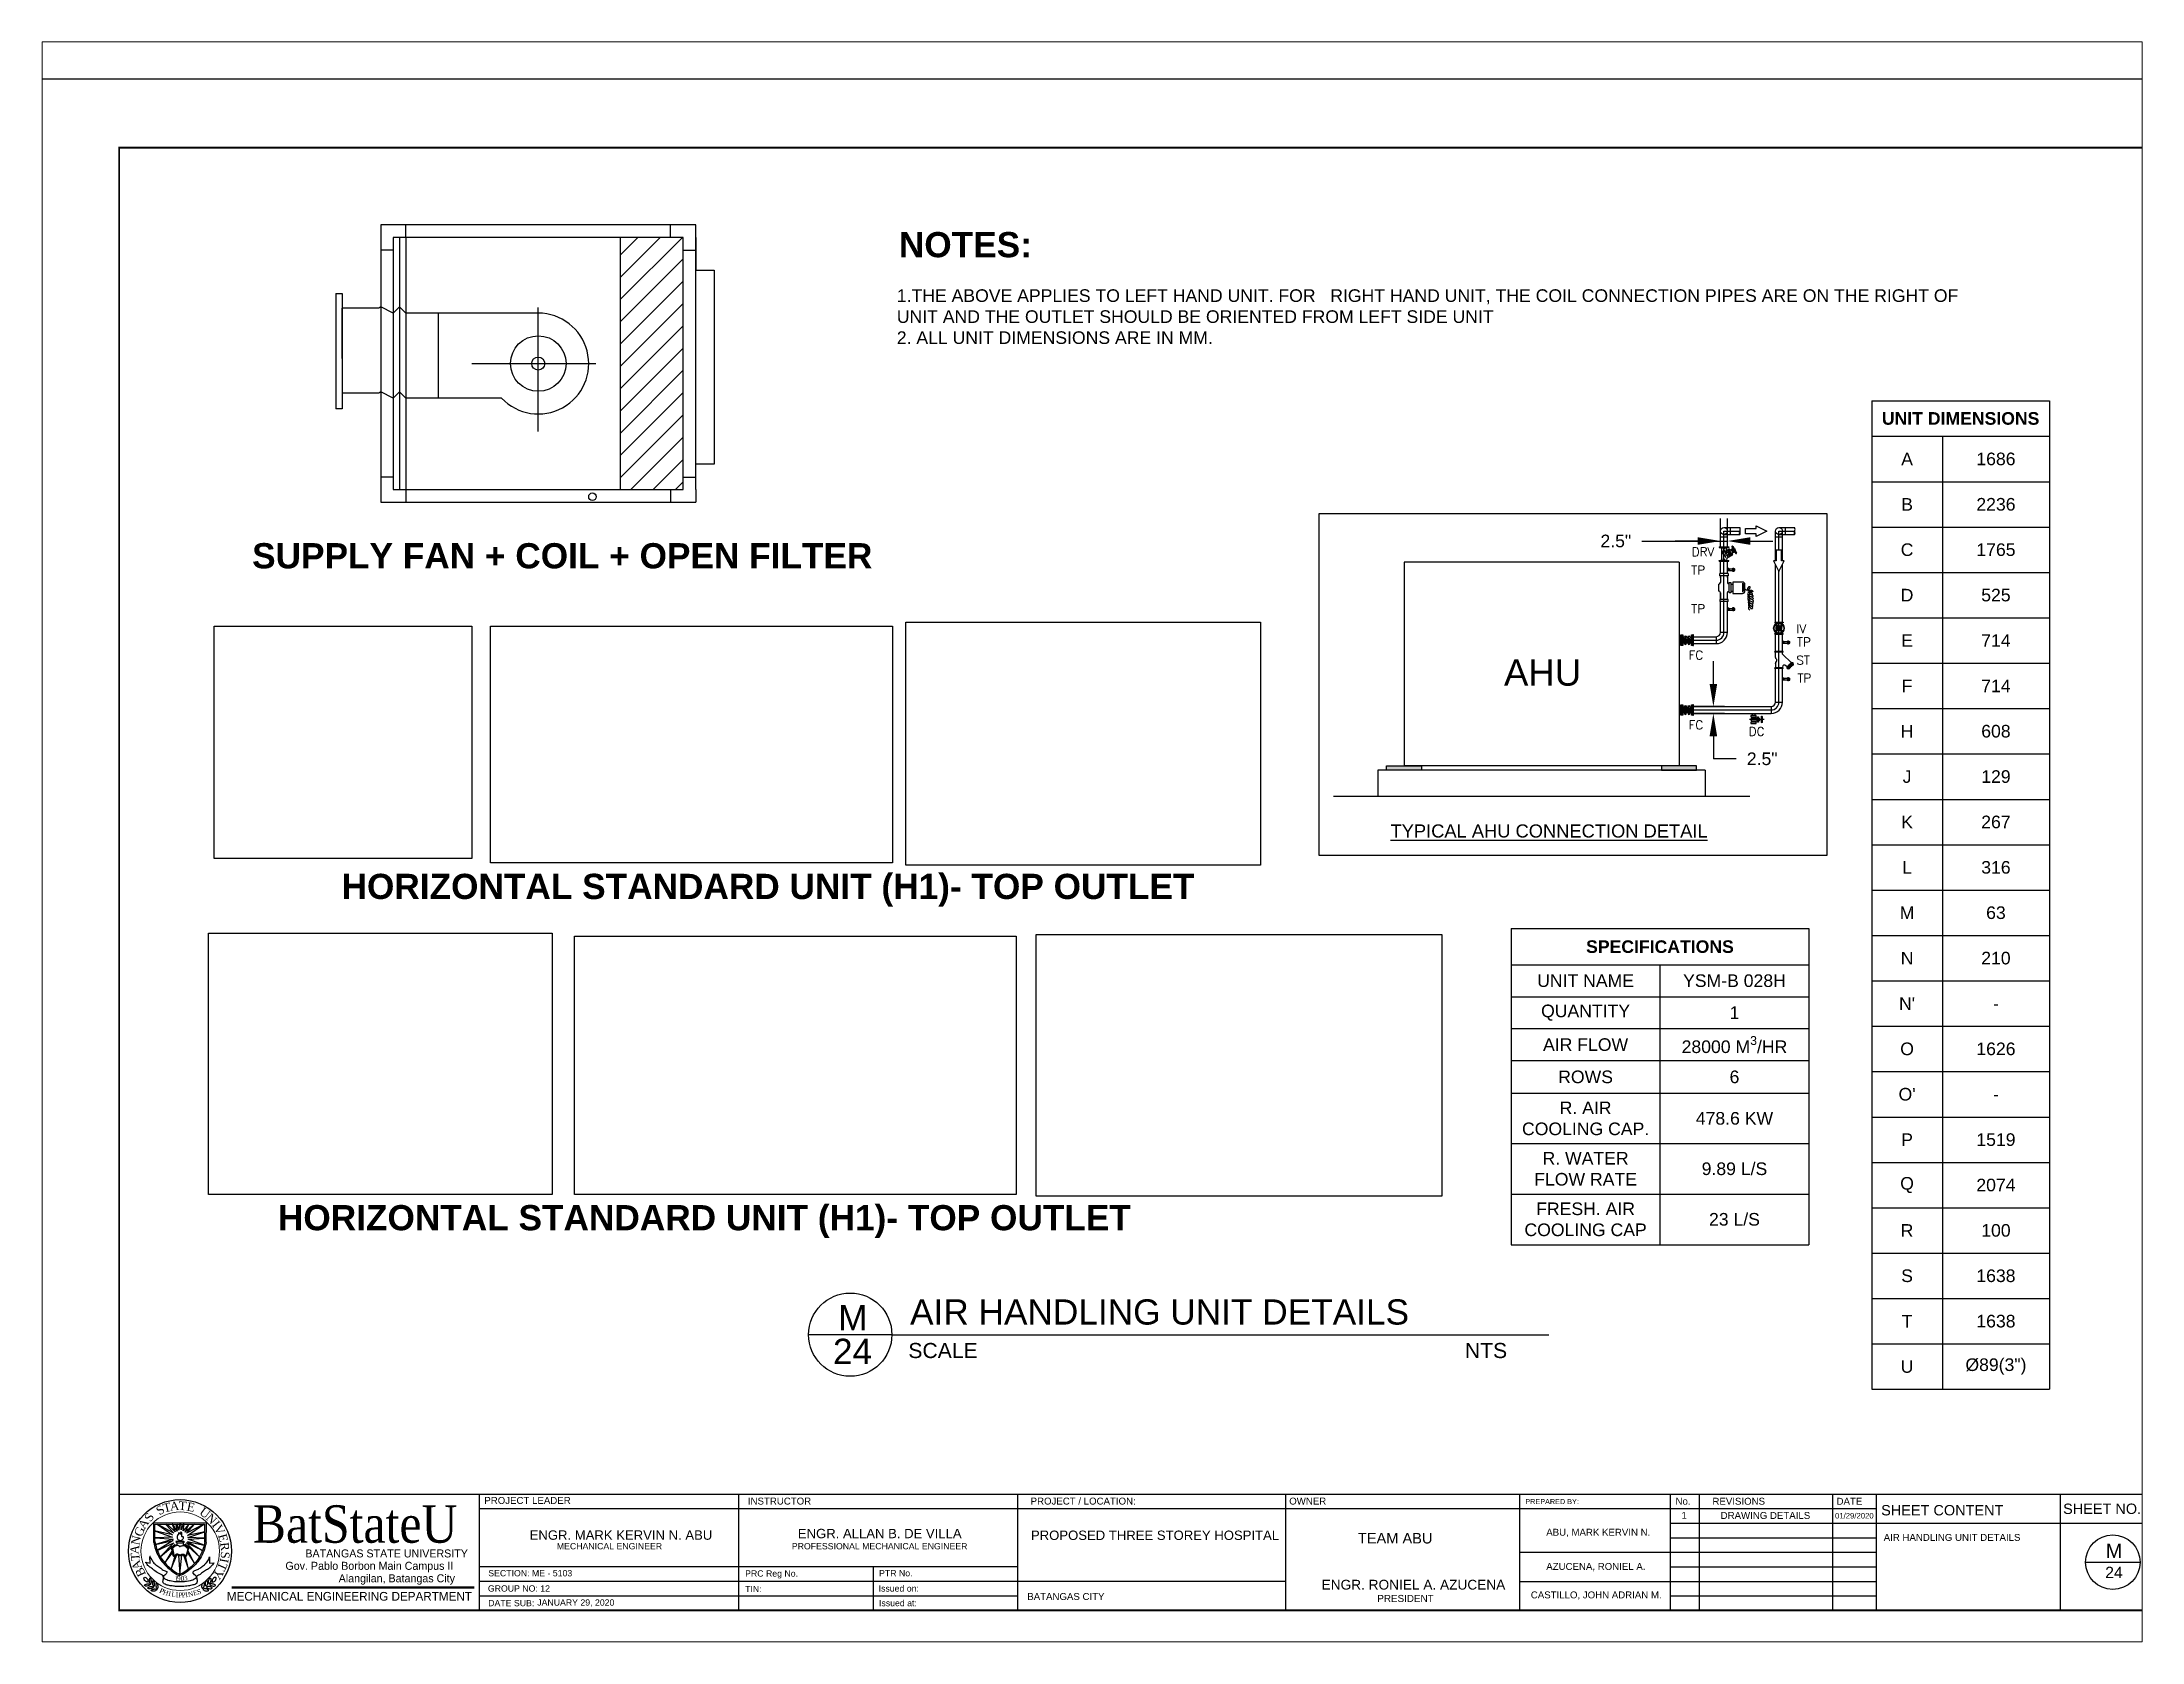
# Paper-space layout 'Layout1' of a CAD drawing. Header units: inches. Extents: x 1.05 to 9.45, y 0.8 to 7.2.
# The model-space entities are those that its viewports show. They can reach past a viewport. Long polylines and large blocks are cut down to what shows.
import ezdxf
from ezdxf.enums import TextEntityAlignment as Align

# ---------------------------------------------------------------- set-up
doc = ezdxf.new("R2010")
doc.units = ezdxf.units.IN
doc.header["$MEASUREMENT"] = 0
doc.linetypes.add('DASHED2', pattern=[0.375, 0.25, -0.125])
for name, color, linetype in [('.1', 1, 'Continuous'), ('AC.REF.1ST.', 7, 'Continuous'), ('Hidden', 7, 'DASHED2'), ('MH-SARR', 7, 'Continuous'), ('template', 7, 'Continuous')]:
    doc.layers.add(name, color=color, linetype=linetype)
doc.styles.add('arial', font='arial.ttf')
doc.styles.add('CGOTHIC', font='GOTHIC.TTF')
doc.styles.add('GARAMOND', font='GARA.TTF')
doc.styles.add('ROMANS', font='romans.shx', dxfattribs={"width": 0.8, "height": 100})
doc.dimstyles.get("Standard").update_dxf_attribs({"dimtxt": 0.18, "dimasz": 0.18, "dimexe": 0.18, "dimexo": 0.0625, "dimgap": 0.09, "dimtad": 0, "dimtih": 1, "dimtoh": 1, "dimdec": 4, "dimzin": 0, "dimdsep": 46, "dimtxsty": 'Standard', "dimcen": 0.09, "dimadec": 0, "dimazin": 0, "dimtfac": 1, "dimtdec": 4, "dimtofl": 0, "dimtmove": 0, "dimatfit": 3, "dimfxl": 1, "dimtolj": 1, "dimtzin": 0, "dimarcsym": 0})
picture_1 = doc.add_image_def('image1.png', size_in_pixel=(440, 397))
picture_2 = doc.add_image_def('image2.png', size_in_pixel=(675, 398))
picture_3 = doc.add_image_def('image3.png', size_in_pixel=(616, 422))
picture_4 = doc.add_image_def('image4.png', size_in_pixel=(485, 369))
picture_5 = doc.add_image_def('image5.png', size_in_pixel=(655, 383))
picture_6 = doc.add_image_def('image6.png', size_in_pixel=(591, 381))

psp = doc.layouts.get("Layout1")

msp = doc.modelspace()

# ---------------------------------------------------------------- texts
at = {"style": 'ROMANS'}
for s, p in [('TP', (393.81874, 239.50933)), ('DRV', (393.82262, 239.65403)), ('TP', (393.81874, 239.20242)), ('IV', (394.65264, 239.04229)), ('FC', (393.7973, 238.8345)), ('TP', (394.65701, 238.93837)), ('ST', (394.65219, 238.79445)), ('TP', (394.66078, 238.65239)), ('FC', (393.7973, 238.2805)), ('DC', (394.2745, 238.22882))]:
    msp.add_text(s, height=0.06925, dxfattribs=at).set_placement(p)
at = {"ltscale": 0.02, "style": 'arial'}
for s, height, p in [('AHU', 0.207749, (392.3328, 238.62663)), ('%%UTYPICAL AHU CONNECTION DETAIL', 0.1038746, (391.43285, 237.4221))]:
    msp.add_text(s, height=height, dxfattribs=at).set_placement(p)
at = {"attachment_point": 1, "style": 'arial'}
for s, width, insert, char_height in [('{\\fArial|b1|i0|c0|p34;NOTES:}', 8.6012036, (387.53242, 242.2253), 0.2), ('{\\H0.5x;1.THE ABOVE APPLIES TO LEFT HAND UNIT. FOR   RIGHT HAND UNIT, THE COIL CONNECTION PIPES ARE ON THE RIGHT OF UNIT AND THE OUTLET SHOULD BE ORIENTED FROM LEFT SIDE UNIT\\P2. ALL UNIT DIMENSIONS ARE IN MM.}', 8.6012036, (387.51619, 241.77108), 0.2), ('{\\fArial|b1|i0|c0|p34;SUPPLY FAN + COIL + OPEN FILTER}', 6.4290621, (382.40177, 239.7573), 0.2), ('{\\fArial|b1|i0|c0|p34;HORIZONTAL STANDARD UNIT (H1)- TOP OUTLET}', 6.7852105, (383.11112, 237.13433), 0.2), ('{\\fArial|b1|i0|c0|p34;HORIZONTAL STANDARD UNIT (H1)- TOP OUTLET}', 6.7852105, (382.60651, 234.5063), 0.2), ('AIR HANDLING UNIT DETAILS', 5.5498971, (387.6214, 233.75836), 0.2), ('M', 0.2, (387.05096, 233.71344), 0.2), ('24', 0.2, (387.01, 233.44578), 0.2), ('SCALE                                                                                   NTS', 5.0445619, (387.60777, 233.41251), 0.12)]:
    msp.add_mtext_dynamic_manual_height_columns(s, width=width, gutter_width=1, heights=[0], dxfattribs=dict(at, insert=insert, char_height=char_height))
at = {"layer": 'template', "width": 1}
for s, height, style, p in [('BatStateU', 0.297489, 'GARAMOND', (383.2191, 231.82766)), ('BATANGAS STATE UNIVERSITY', 0.0633222, 'CGOTHIC', (383.46896, 231.71111)), ('Gov. Pablo Borbon Main Campus II', 0.0633222, 'CGOTHIC', (383.33212, 231.61285)), ('Alangilan, Batangas City', 0.0633222, 'CGOTHIC', (383.54989, 231.51387))]:
    msp.add_text(s, height=height, dxfattribs=dict(at, style=style)).set_placement(p, align=Align.CENTER)
at = {"layer": 'template', "style": 'arial'}
for s, height, p in [('PROJECT LEADER', 0.0548152, (384.24402, 232.13548)), ('INSTRUCTOR', 0.054804, (386.33481, 232.1306)), ('PROJECT / LOCATION:', 0.0548037, (388.57775, 232.1306)), ('PROJECT / LOCATION:', 0.0548037, (388.57775, 232.1306)), ('PROJECT / LOCATION:', 0.0548037, (388.57775, 232.1306)), ('OWNER', 0.054804, (390.62924, 232.1306)), ('PREPARED BY: ', 0.0411027, (392.50245, 232.13377)), ('No.', 0.054804, (393.69379, 232.12919)), ('1', 0.0548, (393.74106, 232.01749)), ('REVISIONS', 0.054804, (393.98677, 232.12919)), ('DRAWING DETAILS', 0.0548037, (394.05168, 232.01666)), ('01/29/2020', 0.043843, (394.95896, 232.02008)), ('DATE', 0.054804, (394.97124, 232.12919)), ('SHEET CONTENT', 0.0822055, (395.32503, 232.0446)), ('SHEET NO.', 0.082205, (396.76833, 232.05601)), ('ENGR. MARK KERVIN N. ABU', 0.0743713, (384.60352, 231.85122)), ('ENGR. ALLAN B. DE VILLA', 0.0743713, (386.73123, 231.86341)), ('PROPOSED THREE STOREY HOSPITAL', 0.0743713, (388.58044, 231.8497)), ('TEAM ABU', 0.082887, (391.17373, 231.82192)), ('ABU, MARK KERVIN N.', 0.0548037, (392.6683, 231.88355)), ('AIR HANDLING UNIT DETAILS', 0.0548037, (395.34513, 231.84256)), ('MECHANICAL ENGINEER', 0.0495808, (384.81922, 231.77536)), ('PROFESSIONAL MECHANICAL ENGINEER', 0.0495808, (386.68338, 231.77536)), ('M', 0.1125, (397.10667, 231.70692)), ('SECTION: ME - 5103', 0.0495808, (384.27544, 231.5613)), ('PRC Reg No.', 0.0495808, (386.31297, 231.5589)), ('PTR No.', 0.049581, (387.3755, 231.5613)), ('AZUCENA, RONIEL A.', 0.0548037, (392.6683, 231.61216)), ('24', 0.090004, (397.10203, 231.54709)), ('GROUP NO: 12', 0.0495808, (384.27211, 231.43997)), ('TIN:', 0.049581, (386.31297, 231.43588)), ('Issued on:', 0.049581, (387.37217, 231.43997)), ('BATANGAS CITY', 0.0548037, (388.55117, 231.37361)), ('ENGR. RONIEL A. AZUCENA', 0.0775818, (390.88609, 231.45604)), ('PRESIDENT', 0.055859, (391.32829, 231.35792)), ('CASTILLO, JOHN ADRIAN M.', 0.0548037, (392.54571, 231.3864)), ('DATE SUB:', 0.049581, (384.27486, 231.32399)), ('JANUARY 29, 2020', 0.0495808, (384.66362, 231.32875)), ('Issued at:', 0.049581, (387.37495, 231.32399))]:
    msp.add_text(s, height=height, dxfattribs=at).set_placement(p)
at = {"layer": 'template', "attachment_point": 1}
for s, insert, char_height, width, rotation in [('{\\fTimes New Roman|b0|i0|c0|p18;S}', (381.54087, 232.0257), 0.0679829, 5.3490982, 56.110392), ('{\\fTimes New Roman|b0|i0|c0|p18;S}', (381.63076, 232.10048), 0.0679829, 5.3490982, 33.231794), ('{\\fTimes New Roman|b0|i0|c0|p18;T}', (381.68768, 232.13234), 0.0679829, 5.3490982, 14.44799), ('{\\fTimes New Roman|b0|i0|c0|p18;A}', (381.74592, 232.14982), 0.0679829, 5.3490982, 5.718517), ('{\\fTimes New Roman|b0|i0|c0|p18;T}', (381.82095, 232.15608), 0.0679829, 0.057557, 356.815034), ('{\\fTimes New Roman|b0|i0|c0|p18;E}', (381.89244, 232.15089), 0.0679829, 5.3490982, 348.690449), ('{\\fTimes New Roman|b0|i0|c0|p18;U}', (382.01719, 232.1133), 0.0679829, 5.3490982, 323.501255), ('{\\fTimes New Roman|b0|i0|c0|p18;N}', (382.07787, 232.06693), 0.0679829, 5.3490982, 314.135636), ('{\\fTimes New Roman|b0|i0|c0|p18;G}', (381.46158, 231.89703), 0.0679829, 5.3490982, 65.934744), ('{\\fTimes New Roman|b0|i0|c0|p18;A}', (381.49125, 231.96678), 0.0679829, 5.3490982, 56.110392), ('{\\fTimes New Roman|b0|i0|c0|p18;I}', (382.13198, 232.01032), 0.0679829, 5.3490982, 308.645401), ('{\\fTimes New Roman|b0|i0|c0|p18;V}', (382.15567, 231.97983), 0.0679829, 5.3490982, 298.200173), ('{\\fTimes New Roman|b0|i0|c0|p18;E}', (382.19616, 231.90563), 0.0679829, 5.3490982, 285.478678), ('{\\fTimes New Roman|b0|i0|c0|p18;A}', (381.43375, 231.73972), 0.0679829, 5.3490982, 85.537049), ('{\\fTimes New Roman|b0|i0|c0|p18;T}', (381.4429, 231.68187), 0.0679829, 5.3490982, 94.266522), ('{\\fTimes New Roman|b0|i0|c0|p18;N}', (381.43928, 231.81804), 0.0679829, 5.3490982, 77.561612), ('{\\fTimes New Roman|b0|i0|c0|p18;R}', (382.21563, 231.83503), 0.0679829, 5.3490982, 276.199548), ('{\\fTimes New Roman|b0|i0|c0|p18;S}', (382.22415, 231.75536), 0.0679829, 5.3490982, 266.058573), ('{\\fTimes New Roman|b0|i0|c0|p18;A}', (381.4671, 231.60389), 0.0679829, 5.3490982, 110.366728), ('{\\fTimes New Roman|b0|i0|c0|p18;B}', (381.49983, 231.54873), 0.0679829, 5.3490982, 115.184082), ('{\\fTimes New Roman|b0|i0|c0|p18;1}', (381.79132, 231.56764), 0.0380704, 5.3490982, 350.696744), ('{\\fTimes New Roman|b0|i0|c0|p18;9}', (381.80604, 231.56372), 0.0380704, 5.3490982, 359.89652), ('{\\fTimes New Roman|b0|i0|c0|p18;0}', (381.83426, 231.56293), 0.0380704, 5.3490982, 359.89652), ('{\\fTimes New Roman|b0|i0|c0|p18;3}', (381.85485, 231.56338), 0.0380704, 5.3490982, 14.572685), ('{\\fTimes New Roman|b0|i0|c0|p18;Y}', (382.18104, 231.58922), 0.0679829, 5.3490982, 237.493978), ('{\\fTimes New Roman|b0|i0|c0|p18;T}', (382.20817, 231.65261), 0.0679829, 5.3490982, 245.977986), ('{\\fTimes New Roman|b0|i0|c0|p18;I}', (382.21663, 231.69665), 0.0679829, 5.3490982, 259.810801), ('{\\fTimes New Roman|b0|i0|c0|p18;P}', (381.67923, 231.4696), 0.0380704, 5.3490982, 333.244975), ('{\\fTimes New Roman|b0|i0|c0|p18;P}', (381.68029, 231.4696), 0.0380704, 5.3490982, 333.244975), ('{\\fTimes New Roman|b0|i0|c0|p18;H}', (381.70306, 231.45614), 0.0380704, 5.3490982, 342.36893), ('{\\fTimes New Roman|b0|i0|c0|p18;I}', (381.74185, 231.44356), 0.0380704, 5.3490982, 350.744632), ('{\\fTimes New Roman|b0|i0|c0|p18;L}', (381.76532, 231.44007), 0.0380704, 5.3490982, 350.696744), ('{\\fTimes New Roman|b0|i0|c0|p18;I}', (381.79706, 231.43411), 0.0380704, 5.3490982, 357.832532), ('{\\fTimes New Roman|b0|i0|c0|p18;P}', (381.81617, 231.43235), 0.0380704, 5.3490982, 359.89652), ('{\\fTimes New Roman|b0|i0|c0|p18;P}', (381.8402, 231.43111), 0.0380704, 5.3490982, 7.516181), ('{\\fTimes New Roman|b0|i0|c0|p18;I}', (381.86931, 231.43248), 0.0380704, 5.3490982, 9.039112), ('{\\fTimes New Roman|b0|i0|c0|p18;N}', (381.88893, 231.43421), 0.0380704, 5.3490982, 12.924469), ('{\\fTimes New Roman|b0|i0|c0|p18;E}', (381.92909, 231.44434), 0.0380704, 5.3490982, 14.572685), ('{\\fTimes New Roman|b0|i0|c0|p18;S}', (381.96137, 231.45365), 0.0380704, 5.3490982, 14.572685)]:
    msp.add_mtext(s, dxfattribs=dict(at, insert=insert, char_height=char_height, width=width, rotation=rotation))
at = {"layer": 'template', "linetype": 'Continuous', "lineweight": 0, "insert": (382.20142, 231.43724), "char_height": 0.0692257, "width": 2.1973377, "attachment_point": 1}
msp.add_mtext('{\\fCentury Gothic|b0|i0|c0|p34;\\C7;MECHANICAL ENGINEERING DEPARTMENT}', dxfattribs=at)

# ---------------------------------------------------------------- blocks, each defined once
blk = doc.blocks.new('*T1')
at = {"color": 0, "linetype": 'ByBlock', "lineweight": -2, "transparency": 16777216}
for p, q in [((0, 0), (1.41, 0)), ((0, 0), (0, -7.841)), ((1.41, 0), (1.41, -7.841)), ((0, -0.281), (1.41, -0.281)), ((0.56, -0.281), (0.56, -7.841)), ((0, -0.641), (1.41, -0.641)), ((0, -1.001), (1.41, -1.001)), ((0, -1.361), (1.41, -1.361)), ((0, -1.721), (1.41, -1.721)), ((0, -2.081), (1.41, -2.081)), ((0, -2.441), (1.41, -2.441)), ((0, -2.801), (1.41, -2.801)), ((0, -3.161), (1.41, -3.161)), ((0, -3.521), (1.41, -3.521)), ((0, -3.881), (1.41, -3.881)), ((0, -4.241), (1.41, -4.241)), ((0, -4.601), (1.41, -4.601)), ((0, -4.961), (1.41, -4.961)), ((0, -5.321), (1.41, -5.321)), ((0, -5.681), (1.41, -5.681)), ((0, -6.041), (1.41, -6.041)), ((0, -6.401), (1.41, -6.401)), ((0, -6.761), (1.41, -6.761)), ((0, -7.121), (1.41, -7.121)), ((0, -7.481), (1.41, -7.481)), ((0, -7.841), (1.41, -7.841))]:
    blk.add_line(p, q, dxfattribs=at)
at = {"color": 0, "transparency": 16777216, "char_height": 0.1, "attachment_point": 5, "style": 'arial'}
for s, insert, width in [('{\\fArial|b1|i0|c0|p34;UNIT DIMENSIONS}', (0.705, -0.14), 1.2902), ('A', (0.28, -0.461), 0.43994), ('1686', (0.985, -0.461), 0.73026), ('B', (0.28, -0.821), 0.43994), ('2236', (0.985, -0.821), 0.73026), ('C', (0.28, -1.181), 0.43994), ('1765', (0.985, -1.181), 0.73026), ('D', (0.28, -1.541), 0.43994), ('525', (0.985, -1.541), 0.73026), ('E', (0.28, -1.901), 0.43994), ('714', (0.985, -1.901), 0.73026), ('F', (0.28, -2.261), 0.43994), ('714', (0.985, -2.261), 0.73026), ('H', (0.28, -2.621), 0.43994), ('608', (0.985, -2.621), 0.73026), ('J', (0.28, -2.981), 0.43994), ('129', (0.985, -2.981), 0.73026), ('K', (0.28, -3.341), 0.43994), ('267', (0.985, -3.341), 0.73026), ('L', (0.28, -3.701), 0.43994), ('316', (0.985, -3.701), 0.73026), ('M', (0.28, -4.061), 0.43994), ('63', (0.985, -4.061), 0.73026), ('N', (0.28, -4.421), 0.43994), ('210', (0.985, -4.421), 0.73026), ("N'", (0.28, -4.781), 0.43994), ('O', (0.28, -5.141), 0.43994), ('1626', (0.985, -5.141), 0.73026), ("O'", (0.28, -5.501), 0.43994), ('P', (0.28, -5.861), 0.43994), ('1519', (0.985, -5.861), 0.73026), ('Q', (0.28, -6.221), 0.43994), ('2074', (0.985, -6.221), 0.73026), ('R', (0.28, -6.581), 0.43994), ('100', (0.985, -6.581), 0.73026), ('S', (0.28, -6.941), 0.43994), ('1638', (0.985, -6.941), 0.73026), ('T', (0.28, -7.301), 0.43994), ('1638', (0.985, -7.301), 0.73026), ('U', (0.28, -7.661), 0.43994), ('Ø89(3") ', (0.985, -7.661), 0.73026)]:
    blk.add_mtext(s, dxfattribs=dict(at, insert=insert, width=width))
at = {"color": 0, "transparency": 16777216, "char_height": 0.1, "width": 0.73026, "attachment_point": 5}
for insert in [(0.985, -4.781), (0.985, -5.501)]:
    blk.add_mtext('-', dxfattribs=dict(at, insert=insert))
blk = doc.blocks.new('*T2')
at = {"color": 0, "linetype": 'ByBlock', "lineweight": -2, "transparency": 16777216}
for p, q in [((0, 0), (2.361, 0)), ((0, 0), (0, -2.508)), ((2.361, 0), (2.361, -2.508)), ((0, -0.287), (2.361, -0.287)), ((1.18, -0.287), (1.18, -2.508)), ((0, -0.541), (2.361, -0.541)), ((0, -0.794), (2.361, -0.794)), ((0, -1.047), (2.361, -1.047)), ((0, -1.306), (2.361, -1.306)), ((0, -1.706), (2.361, -1.706)), ((0, -2.106), (2.361, -2.106)), ((0, -2.508), (2.361, -2.508))]:
    blk.add_line(p, q, dxfattribs=at)
at = {"color": 0, "transparency": 16777216, "char_height": 0.1, "attachment_point": 5, "style": 'arial'}
for s, insert, width in [('{\\fArial|b1|i0|c0|p34;SPECIFICATIONS}', (1.18, -0.144), 2.24091), ('UNIT NAME', (0.59, -0.414), 1.06045), ('YSM-B 028H', (1.771, -0.414), 1.06045), ('QUANTITY', (0.59, -0.667), 1.06045), ('1', (1.771, -0.667), 1.06045), ('AIR FLOW', (0.59, -0.921), 1.06045), ('\\A1;28000 M{\\H0.7x;\\S3^ ;}/HR', (1.771, -0.921), 1.06045), ('ROWS', (0.59, -1.177), 1.06045), ('6', (1.771, -1.177), 1.06045), ('R. AIR COOLING CAP.', (0.59, -1.506), 1.06045), ('478.6 KW', (1.771, -1.506), 1.06045), ('R. WATER FLOW RATE', (0.59, -1.906), 1.06045), ('9.89 L/S', (1.771, -1.906), 1.06045), ('FRESH. AIR COOLING CAP', (0.59, -2.307), 1.06045), ('23 L/S', (1.771, -2.307), 1.06045)]:
    blk.add_mtext(s, dxfattribs=dict(at, insert=insert, width=width))
blk = doc.blocks.new('M-ARR01')
at = {"layer": 'MH-SARR'}
blk.add_lwpolyline([(-7, 0.88), (-7, -0.88), (-3.5, -0.88), (-3.5, -1.75), (0, 0), (-3.5, 1.75), (-3.5, 0.88)], close=True, dxfattribs=at)
blk = doc.blocks.new('1')
at = {"layer": 'AC.REF.1ST.'}
blk.add_hatch(color=256, dxfattribs=at).paths.add_polyline_path([(-37, 0, 1), (37, 0, 1)])
for radius in [46.8, 37.3]:
    blk.add_circle((0, 0), radius, dxfattribs=at)
blk = doc.blocks.new('*D5')
at = {"color": 0, "lineweight": -2, "transparency": 16777216}
for p, q in [((393.994, 238.641), (393.994, 238.821)), ((394.082, 238.461), (393.814, 238.461)), ((394.082, 238.406), (393.814, 238.406)), ((393.994, 238.226), (393.994, 238.046)), ((394.174, 238.046), (393.994, 238.046))]:
    blk.add_line(p, q, dxfattribs=at)
at = {"color": 0, "transparency": 16777216}
for points in [[(393.964, 238.641), (394.024, 238.641), (393.994, 238.461)], [(393.964, 238.226), (394.024, 238.226), (393.994, 238.406)]]:
    blk.add_solid(points, dxfattribs=at)
at = {"layer": 'Defpoints', "color": 0, "transparency": 16777216}
for p in [(393.994, 238.406), (394.144, 238.461), (394.144, 238.406)]:
    blk.add_point(p, dxfattribs=at)
at = {"color": 0, "transparency": 16777216, "insert": (394.381, 238.046), "char_height": 0.18, "width": 0.30513, "attachment_point": 5}
blk.add_mtext('\\A1;{\\fArial|b0|i0|c0|p34;\\H0.55556x;2.5"}', dxfattribs=at)
blk = doc.blocks.new('*D6')
at = {"color": 0, "lineweight": -2, "transparency": 16777216}
for p, q in [((394.05, 239.792), (394.05, 239.954)), ((394.106, 239.792), (394.106, 239.954)), ((393.427, 239.774), (394.05, 239.774)), ((393.87, 239.774), (393.69, 239.774)), ((394.05, 239.774), (394.106, 239.774)), ((394.286, 239.774), (394.466, 239.774))]:
    blk.add_line(p, q, dxfattribs=at)
at = {"color": 0, "transparency": 16777216}
for points in [[(393.87, 239.804), (393.87, 239.744), (394.05, 239.774)], [(394.286, 239.804), (394.286, 239.744), (394.106, 239.774)]]:
    blk.add_solid(points, dxfattribs=at)
at = {"layer": 'Defpoints', "color": 0, "transparency": 16777216}
for p in [(394.05, 239.729), (394.106, 239.774), (394.106, 239.729)]:
    blk.add_point(p, dxfattribs=at)
at = {"color": 0, "transparency": 16777216, "insert": (393.22, 239.774), "char_height": 0.18, "attachment_point": 5}
blk.add_mtext('\\A1;{\\fArial|b0|i0|c0|p34;\\H0.55556x;2.5"}', dxfattribs=at)

# ---------------------------------------------------------------- dimensions: what is measured, and where the dimension line sits
dim = msp.add_linear_dim(base=(394.10578, 239.77405), p1=(394.05038, 239.72906), p2=(394.10578, 239.72906), text='{\\fArial|b0|i0|c0|p34;\\H0.55556x;2.5"}', dimstyle='Standard', override={"dimtmove": 1})
dim.commit()
dim.dimension.update_dxf_attribs({"geometry": '*D6', "text_midpoint": (393.22005, 239.77405), "dimtype": 160})
dim = msp.add_linear_dim(base=(393.9944, 238.40599), p1=(394.14427, 238.46139), p2=(394.14427, 238.40599), angle=90, text='{\\fArial|b0|i0|c0|p34;\\H0.55556x;2.5"}', dimstyle='Standard', override={"dimtmove": 1})
dim.commit()
dim.dimension.update_dxf_attribs({"geometry": '*D5', "text_midpoint": (394.2207, 238.04599), "dimtype": 160})

# ---------------------------------------------------------------- hatches: boundary and pattern name
h = msp.add_hatch()
h.set_pattern_fill('ANSI31', color=256)
h.set_pattern_definition([(45, (-1.32394, 0), (-0.088388348, 0.088388348), [])])
h.paths.add_polyline_path([(385.32191, 240.18195), (385.82191, 240.18195), (385.82191, 242.18195), (385.32191, 242.18195)])

# ---------------------------------------------------------------- linework, layer by layer
at = {"layer": '.1', "color": 0}
msp.add_line((398.15835, 243.43775), (380.26263, 243.43775), dxfattribs=at)
for p, q in [((385.92191, 242.28195), (383.42191, 242.28195)), ((383.42191, 242.28195), (383.42191, 242.18195)), ((383.62191, 242.18195), (383.62191, 242.28195)), ((385.72191, 242.18195), (385.72191, 242.28195)), ((385.92191, 242.18195), (385.92191, 242.28195)), ((383.42191, 242.18195), (383.42191, 240.18195)), ((383.52191, 242.08195), (383.42191, 242.08195)), ((385.82191, 242.18195), (383.52191, 242.18195)), ((383.52191, 242.18195), (383.52191, 240.18195)), ((383.57191, 242.18195), (383.57191, 240.18195)), ((383.62191, 242.18195), (383.62191, 240.18195)), ((385.32191, 242.18195), (385.32191, 240.18195)), ((385.82191, 240.18195), (385.82191, 242.18195)), ((385.82191, 242.08195), (385.92191, 242.08195)), ((385.92191, 240.18195), (385.92191, 242.18195)), ((385.92191, 242.18195), (385.92191, 241.92398)), ((385.92191, 241.92398), (386.06634, 241.92398)), ((386.06634, 241.92398), (386.06634, 240.38329)), ((383.06681, 241.73695), (383.06681, 240.82253)), ((383.06681, 241.73695), (383.11681, 241.73695)), ((383.11681, 241.73695), (383.11681, 240.82253)), ((383.40677, 241.62253), (383.11681, 241.62253)), ((383.11681, 241.22253), (383.11681, 241.62253)), ((383.42191, 241.63195), (383.40677, 241.62253)), ((383.52191, 241.58195), (383.42191, 241.63195)), ((383.57191, 241.63195), (383.52191, 241.58195)), ((383.57191, 241.63195), (383.62191, 241.58195)), ((384.67191, 241.58195), (383.62191, 241.58195)), ((383.87758, 241.58195), (383.87758, 240.90716)), ((383.11681, 241.22253), (383.11681, 240.82253)), ((383.40677, 240.94774), (383.11681, 240.94774)), ((383.42191, 240.95716), (383.40677, 240.94774)), ((383.52191, 240.90716), (383.42191, 240.95716)), ((383.57191, 240.95716), (383.52191, 240.90716)), ((383.57191, 240.95716), (383.62191, 240.90716)), ((384.38124, 240.90716), (383.62191, 240.90716)), ((383.11681, 240.82253), (383.06681, 240.82253)), ((383.52191, 240.28195), (383.42191, 240.28195)), ((385.82191, 240.28195), (385.92191, 240.28195)), ((386.06634, 240.38329), (385.92191, 240.38329)), ((383.42191, 240.18195), (383.42191, 240.08195)), ((383.42191, 240.08195), (385.92191, 240.08195)), ((383.52191, 240.18195), (385.82191, 240.18195)), ((383.62191, 240.18195), (383.62191, 240.08195)), ((385.72191, 240.18195), (385.72191, 240.08195)), ((385.92191, 240.18195), (385.92191, 240.08195)), ((394.05038, 239.72906), (394.05038, 239.85287)), ((394.10578, 239.80534), (394.05038, 239.80534)), ((394.07808, 239.88057), (394.20257, 239.88057)), ((394.07808, 239.82517), (394.20257, 239.82517)), ((394.10578, 239.72906), (394.10578, 239.85287)), ((394.12957, 239.82517), (394.12957, 239.88057)), ((394.48624, 239.6163), (394.48624, 239.85287)), ((394.54164, 239.80534), (394.48624, 239.80534)), ((394.51394, 239.88057), (394.63843, 239.88057)), ((394.51394, 239.82517), (394.63843, 239.82517)), ((394.54164, 239.6163), (394.54164, 239.85287)), ((394.56544, 239.82517), (394.56544, 239.88057)), ((391.54032, 239.60678), (391.54032, 237.99049)), ((393.72168, 239.60678), (391.54032, 239.60678)), ((393.72168, 239.60678), (393.72168, 237.99049)), ((394.05038, 239.51548), (394.05038, 239.61308)), ((394.10578, 239.51548), (394.10578, 239.61308)), ((394.05038, 239.48551), (394.05038, 239.49886)), ((394.10578, 239.48551), (394.10578, 239.49886)), ((394.05038, 239.3105), (394.05038, 239.33776)), ((394.05038, 239.05001), (394.05038, 239.29388)), ((394.10578, 239.3105), (394.10578, 239.33776)), ((394.10578, 239.05001), (394.10578, 239.29388)), ((393.83691, 239.01539), (394.01576, 239.01539)), ((393.83691, 238.95999), (394.01576, 238.95999)), ((394.01576, 239.01539), (394.01576, 238.95999)), ((394.05038, 239.05001), (394.10578, 239.05001)), ((394.48624, 238.89793), (394.48624, 239.03441)), ((394.54164, 238.89793), (394.54164, 239.03441)), ((394.48624, 238.49601), (394.48624, 238.76305)), ((394.54164, 238.49601), (394.54164, 238.76305)), ((394.45162, 238.46139), (394.45162, 238.40599)), ((394.48624, 238.49601), (394.54164, 238.49601)), ((393.72168, 237.99049), (391.54032, 237.99049)), ((387.47683, 233.47816), (386.81628, 233.47816)), ((387.47683, 233.47816), (392.68876, 233.47816))]:
    msp.add_line(p, q)
at = {"ltscale": 0.02}
for p, q in [((394.04103, 239.72906), (394.11576, 239.72906)), ((394.04103, 239.72906), (394.04103, 239.72353)), ((394.11576, 239.72906), (394.11576, 239.72353)), ((394.14114, 239.72768), (394.1711, 239.67578)), ((394.14222, 239.73171), (394.14428, 239.7329)), ((394.14817, 239.73205), (394.17827, 239.67991)), ((394.04103, 239.72353), (394.11575, 239.72353)), ((394.04103, 239.61861), (394.11575, 239.61861)), ((394.04103, 239.61308), (394.04103, 239.61861)), ((394.04103, 239.61308), (394.11576, 239.61308)), ((394.0583, 239.71464), (394.0583, 239.62734)), ((394.06093, 239.69793), (394.09218, 239.6438)), ((394.08065, 239.69573), (394.0931, 239.67416)), ((394.08326, 239.6912), (394.11564, 239.70989)), ((394.09166, 239.66878), (394.09535, 239.66239)), ((394.0931, 239.67416), (394.10674, 239.68203)), ((394.09349, 239.6971), (394.10333, 239.68006)), ((394.09765, 239.69951), (394.09765, 239.71468)), ((394.10073, 239.66095), (394.11436, 239.66882)), ((394.10073, 239.66095), (394.11057, 239.6439)), ((394.10371, 239.70301), (394.13102, 239.65571)), ((394.10712, 239.70497), (394.13443, 239.65768)), ((394.10757, 239.64217), (394.14295, 239.6626)), ((394.11096, 239.66685), (394.12079, 239.64981)), ((394.11211, 239.68059), (394.1158, 239.67419)), ((394.11564, 239.70989), (394.14295, 239.6626)), ((394.11576, 239.61308), (394.11576, 239.61861)), ((394.11643, 239.70853), (394.11951, 239.71031)), ((394.11741, 239.70683), (394.12288, 239.70998)), ((394.11987, 239.70257), (394.12534, 239.70572)), ((394.12059, 239.71002), (394.12423, 239.70371)), ((394.12086, 239.70086), (394.12394, 239.70264)), ((394.12324, 239.70542), (394.12157, 239.70832)), ((394.12165, 239.69949), (394.13272, 239.70588)), ((394.12534, 239.70572), (394.12288, 239.70998)), ((394.13379, 239.70559), (394.1487, 239.67978)), ((394.13426, 239.70478), (394.14128, 239.70883)), ((394.13695, 239.673), (394.1487, 239.67978)), ((394.13774, 239.67162), (394.14082, 239.6734)), ((394.13872, 239.66992), (394.14419, 239.67308)), ((394.14078, 239.70968), (394.15423, 239.68639)), ((394.1411, 239.71307), (394.15733, 239.68496)), ((394.14118, 239.66566), (394.14665, 239.66881)), ((394.14187, 239.71371), (394.14737, 239.71689)), ((394.14553, 239.66681), (394.14189, 239.67311)), ((394.14217, 239.66396), (394.14525, 239.66573)), ((394.14288, 239.67141), (394.14455, 239.66851)), ((394.14419, 239.67308), (394.14665, 239.66881)), ((394.14673, 239.68319), (394.15374, 239.68724)), ((394.15827, 239.6853), (394.16377, 239.68848)), ((394.16035, 239.71094), (394.16234, 239.71209)), ((394.16035, 239.71094), (394.16234, 239.71209)), ((394.16234, 239.71209), (394.16665, 239.70463)), ((394.16466, 239.70348), (394.16665, 239.70463)), ((394.16466, 239.70348), (394.16665, 239.70463)), ((394.17514, 239.6747), (394.17719, 239.67588)), ((394.03653, 239.37698), (394.03653, 239.43238)), ((394.11132, 239.51548), (394.04484, 239.51548)), ((394.05038, 239.49868), (394.05038, 239.44623)), ((394.10798, 239.55311), (394.10799, 239.53996)), ((394.11732, 239.55515), (394.10873, 239.55515)), ((394.11733, 239.53776), (394.10874, 239.53776)), ((394.10884, 239.55081), (394.11721, 239.55081)), ((394.10885, 239.54211), (394.11722, 239.54211)), ((394.11807, 239.55308), (394.11808, 239.53996)), ((394.11809, 239.55311), (394.11808, 239.53996)), ((394.15526, 239.55329), (394.16442, 239.55329)), ((394.15526, 239.53958), (394.16442, 239.53958)), ((394.16442, 239.53958), (394.16442, 239.55329)), ((394.11132, 239.29388), (394.04484, 239.29388)), ((394.05038, 239.31058), (394.05038, 239.36313)), ((394.10798, 239.2391), (394.10799, 239.22595)), ((394.11732, 239.24115), (394.10873, 239.24115)), ((394.10884, 239.2368), (394.11721, 239.2368)), ((394.10885, 239.2281), (394.11722, 239.2281)), ((394.11807, 239.23908), (394.11808, 239.22595)), ((394.11809, 239.23911), (394.11808, 239.22596)), ((394.15526, 239.23928), (394.16442, 239.23928)), ((394.16442, 239.22557), (394.16442, 239.23928)), ((394.11733, 239.22376), (394.10874, 239.22376)), ((394.15526, 239.22557), (394.16442, 239.22557)), ((394.48028, 239.13025), (394.54747, 239.13025)), ((394.48028, 239.13025), (394.48028, 239.12473)), ((394.54747, 239.12472), (394.48028, 239.12473)), ((394.50412, 239.08653), (394.48397, 239.10669)), ((394.50412, 239.07813), (394.48397, 239.05798)), ((394.48624, 239.11388), (394.48624, 239.12473)), ((394.50975, 239.09215), (394.48959, 239.11231)), ((394.50975, 239.07251), (394.48959, 239.05236)), ((394.49144, 239.07495), (394.49144, 239.08972)), ((394.49369, 239.08972), (394.49144, 239.08972)), ((394.49369, 239.07495), (394.49144, 239.07495)), ((394.4972, 239.09429), (394.49369, 239.08972)), ((394.4972, 239.07038), (394.49369, 239.07495)), ((394.5383, 239.11231), (394.51814, 239.09215)), ((394.51814, 239.07251), (394.5383, 239.05236)), ((394.54392, 239.10669), (394.52377, 239.08653)), ((394.52377, 239.07813), (394.54392, 239.05798)), ((394.53332, 239.09608), (394.53332, 239.09086)), ((394.53332, 239.09086), (394.53645, 239.08679)), ((394.53332, 239.07381), (394.53645, 239.07787)), ((394.53332, 239.06858), (394.53332, 239.07381)), ((394.53645, 239.07787), (394.53645, 239.08679)), ((394.54164, 239.11388), (394.54164, 239.12472)), ((394.54747, 239.13025), (394.54747, 239.12472)), ((394.54747, 239.03994), (394.48028, 239.03994)), ((394.48028, 239.03441), (394.48028, 239.03994)), ((394.48028, 239.03441), (394.54747, 239.03441)), ((394.54754, 238.89793), (394.48035, 238.89793)), ((394.48035, 238.8924), (394.48035, 238.89793)), ((394.48624, 239.03994), (394.48624, 239.05079)), ((394.54164, 239.03994), (394.54164, 239.05079)), ((394.54382, 238.97632), (394.54383, 238.96317)), ((394.55316, 238.97837), (394.54457, 238.97837)), ((394.55317, 238.96097), (394.54458, 238.96097)), ((394.54468, 238.97402), (394.55304, 238.97402)), ((394.54469, 238.96532), (394.55305, 238.96532)), ((394.54747, 239.03441), (394.54747, 239.03994)), ((394.54754, 238.8924), (394.54754, 238.89793)), ((394.55391, 238.97629), (394.55392, 238.96317)), ((394.55393, 238.97632), (394.55392, 238.96318)), ((394.5911, 238.9765), (394.60026, 238.9765)), ((394.5911, 238.96279), (394.60026, 238.96279)), ((394.60026, 238.96279), (394.60026, 238.9765)), ((394.54754, 238.8924), (394.48035, 238.8924)), ((394.54754, 238.76858), (394.48035, 238.76858)), ((394.48035, 238.76305), (394.48035, 238.76858)), ((394.54754, 238.76305), (394.48035, 238.76305)), ((394.48624, 238.85055), (394.48624, 238.8924)), ((394.48624, 238.85055), (394.4863, 238.84831)), ((394.48624, 238.80201), (394.4863, 238.80425)), ((394.48624, 238.80201), (394.48624, 238.76858)), ((394.54164, 238.87646), (394.54164, 238.8924)), ((394.61298, 238.80884), (394.54164, 238.87646)), ((394.54164, 238.76858), (394.54208, 238.77443)), ((394.54754, 238.76305), (394.54754, 238.76858)), ((394.57841, 238.7758), (394.56951, 238.78512)), ((394.57703, 238.77448), (394.6148, 238.81057)), ((394.5841, 238.76708), (394.57703, 238.77448)), ((394.58056, 238.77078), (394.61834, 238.80687)), ((394.5841, 238.76708), (394.62187, 238.80317)), ((394.62187, 238.80317), (394.6148, 238.81057)), ((394.54382, 238.6851), (394.54383, 238.67195)), ((394.55316, 238.68715), (394.54457, 238.68715)), ((394.55317, 238.66976), (394.54458, 238.66976)), ((394.54468, 238.6828), (394.55304, 238.6828)), ((394.54469, 238.67411), (394.55305, 238.67411)), ((394.55391, 238.68508), (394.55392, 238.67195)), ((394.55393, 238.68511), (394.55392, 238.67196)), ((394.5911, 238.68528), (394.60026, 238.68528)), ((394.5911, 238.67157), (394.60026, 238.67157)), ((394.60026, 238.67157), (394.60026, 238.68528))]:
    msp.add_line(p, q, dxfattribs=at)
at = {"ltscale": 0.2}
for p, q in [((394.07808, 239.05001), (394.07808, 239.85287)), ((394.07808, 239.85287), (394.20257, 239.85287)), ((394.51394, 239.70113), (394.51394, 239.85287)), ((394.51394, 239.85287), (394.63843, 239.85287)), ((394.51394, 238.49601), (394.51394, 239.53147)), ((393.72168, 238.98769), (394.01576, 238.98769)), ((393.72168, 238.43369), (394.45162, 238.43369))]:
    msp.add_line(p, q, dxfattribs=at)
at = {"linetype": 'ByBlock'}
for p, q in [((394.48624, 239.13025), (394.48624, 239.58687)), ((394.54164, 239.13025), (394.54164, 239.58687)), ((393.83691, 238.46139), (394.45162, 238.46139)), ((393.83691, 238.40599), (394.45162, 238.40599))]:
    msp.add_line(p, q, dxfattribs=at)
at = {"color": 7, "ltscale": 0.02}
for p, q in [((393.75843, 238.96708), (393.75843, 239.00171)), ((393.76106, 238.96676), (393.76106, 238.98601)), ((393.76812, 238.95462), (393.76812, 239.00448)), ((393.77228, 238.95323), (393.77228, 239.01556)), ((393.77643, 238.95462), (393.77643, 239.00448)), ((393.78613, 238.96708), (393.78613, 239.00171)), ((393.78839, 238.96647), (393.78839, 238.98601)), ((393.79582, 238.95462), (393.79582, 239.00448)), ((393.79998, 238.95323), (393.79998, 239.01556)), ((393.80413, 238.95462), (393.80413, 239.00448)), ((393.81383, 238.96708), (393.81383, 239.00171)), ((393.81642, 238.96647), (393.81642, 238.98572)), ((393.75843, 238.41308), (393.75843, 238.44771)), ((393.76106, 238.41276), (393.76106, 238.43201)), ((393.76812, 238.40062), (393.76812, 238.45048)), ((393.77228, 238.39923), (393.77228, 238.46156)), ((393.77643, 238.40062), (393.77643, 238.45048)), ((393.78613, 238.41308), (393.78613, 238.44771)), ((393.78839, 238.41247), (393.78839, 238.43201)), ((393.79582, 238.40062), (393.79582, 238.45048)), ((393.79998, 238.39923), (393.79998, 238.46156)), ((393.80413, 238.40062), (393.80413, 238.45048)), ((393.81383, 238.41308), (393.81383, 238.44771)), ((393.81642, 238.41247), (393.81642, 238.43172))]:
    msp.add_line(p, q, dxfattribs=at)
at = {"color": 7}
for p, q in [((391.33257, 237.95587), (391.33257, 237.74812)), ((393.92943, 237.95587), (391.33257, 237.95587)), ((393.92943, 237.95587), (393.92943, 237.74812)), ((394.28353, 237.74812), (390.97952, 237.74812))]:
    msp.add_line(p, q, dxfattribs=at)
at = {"ltscale": 0.02}
for points in [[(394.8956, 239.99105), (390.8646, 239.99105), (390.8646, 237.28254), (394.8956, 237.28254)], [(393.74227, 239.02924), (393.74227, 238.94614), (393.73535, 238.94614), (393.73535, 239.02924)], [(393.75124, 239.02924), (393.75124, 238.94614), (393.74431, 238.94614), (393.74431, 239.02924)], [(393.82771, 239.02924), (393.82771, 238.94614), (393.82079, 238.94614), (393.82079, 239.02924)], [(393.82999, 239.02924), (393.82999, 238.94614), (393.83691, 238.94614), (393.83691, 239.02924)], [(393.74227, 238.47524), (393.74227, 238.39214), (393.73535, 238.39214), (393.73535, 238.47524)], [(393.75124, 238.47524), (393.75124, 238.39214), (393.74431, 238.39214), (393.74431, 238.47524)], [(393.82771, 238.47524), (393.82771, 238.39214), (393.82079, 238.39214), (393.82079, 238.47524)], [(393.82999, 238.47524), (393.82999, 238.39214), (393.83691, 238.39214), (393.83691, 238.47524)]]:
    msp.add_lwpolyline(points, close=True, dxfattribs=at)
for points in [[(394.14866, 239.53326), (394.14862, 239.55979), (394.15525, 239.5598), (394.15529, 239.5333), (394.14866, 239.53326)], [(394.11132, 239.51548), (394.11132, 239.49886), (394.04484, 239.49886), (394.04484, 239.51548)], [(394.05038, 239.49868), (394.05038, 239.44623)], [(394.10581, 239.53996), (394.10799, 239.53996)], [(394.10583, 239.55308), (394.10798, 239.55308)], [(394.11831, 239.55311), (394.14863, 239.55317)], [(394.11831, 239.53985), (394.14865, 239.53993)], [(394.13348, 239.43238), (394.14733, 239.43238)], [(394.22496, 239.44111), (394.22496, 239.36929)], [(394.23185, 239.43829), (394.23185, 239.3769)], [(394.2377, 239.43547), (394.2377, 239.38085)], [(394.11132, 239.29388), (394.11132, 239.3105), (394.04484, 239.3105), (394.04484, 239.29388)], [(394.05038, 239.36313), (394.05038, 239.31058)], [(394.10581, 239.22596), (394.10799, 239.22595)], [(394.10583, 239.23908), (394.10798, 239.23907)], [(394.11831, 239.2391), (394.14863, 239.23916)], [(394.11831, 239.22585), (394.14865, 239.22592)], [(394.13348, 239.37698), (394.14733, 239.37698)], [(394.14866, 239.21926), (394.14862, 239.24579), (394.15525, 239.2458), (394.15529, 239.21929), (394.14866, 239.21926)], [(393.72168, 239.01539), (393.73535, 239.01539)], [(393.72168, 238.95999), (393.73535, 238.95999)], [(394.54164, 238.96318), (394.54383, 238.96317)], [(394.54166, 238.97629), (394.54382, 238.97629)], [(394.55415, 238.97632), (394.58447, 238.97638)], [(394.55415, 238.96306), (394.58449, 238.96314)], [(394.5845, 238.95647), (394.58446, 238.983), (394.59109, 238.98301), (394.59113, 238.95651), (394.5845, 238.95647)], [(394.54164, 238.67196), (394.54383, 238.67196)], [(394.54166, 238.68508), (394.54382, 238.68508)], [(394.55415, 238.6851), (394.58447, 238.68516)], [(394.55415, 238.67185), (394.58449, 238.67192)], [(394.5845, 238.66526), (394.58446, 238.69179), (394.59109, 238.6918), (394.59113, 238.66529), (394.5845, 238.66526)], [(393.72168, 238.46139), (393.73535, 238.46139)], [(393.72168, 238.40599), (393.73535, 238.40599)], [(394.30213, 238.40599), (394.30213, 238.39012)], [(394.32291, 238.40599), (394.32291, 238.39012)], [(394.3981, 238.35895), (394.28136, 238.35895)], [(394.33329, 238.37973), (394.33329, 238.39012), (394.29174, 238.39012), (394.29174, 238.37973), (394.33329, 238.37973)], [(394.33329, 238.33818), (394.29174, 238.33818), (394.29174, 238.32779), (394.33329, 238.32779), (394.33329, 238.33818)], [(394.35157, 238.36867), (394.35637, 238.36867), (394.35637, 238.34851), (394.35157, 238.34851)], [(394.35637, 238.3632), (394.36117, 238.3632), (394.36117, 238.35432), (394.35637, 238.35432)], [(394.37578, 238.35585), (394.36117, 238.35585)], [(394.38037, 238.36354), (394.38183, 238.36354), (394.38183, 238.35432), (394.37995, 238.35432)]]:
    msp.add_lwpolyline(points, dxfattribs=at)
for points in [[(394.10578, 239.49868), (394.10578, 239.44623, 0.41421356), (394.11963, 239.43238), (394.11963, 239.44623), (394.13348, 239.44623), (394.13348, 239.36313), (394.11963, 239.36313), (394.11963, 239.37698, -0.08276253)], [(394.10578, 239.31058), (394.10578, 239.36313, -0.41421356), (394.11963, 239.37698), (394.11963, 239.43238)], [(394.2989, 239.38251, -0.1056221), (394.30345, 239.37933, -0.12427053), (394.30574, 239.37519, -0.48185276), (394.30247, 239.37081, -0.10540116), (394.28231, 239.37444, -0.16439886), (394.26938, 239.38565, -0.23594285), (394.26855, 239.39789, -0.09435776), (394.27863, 239.41312, -0.46902019), (394.28305, 239.41277, -0.21088712), (394.28401, 239.40805, -0.06618692), (394.27896, 239.39416, -0.16327549), (394.27044, 239.38596, -0.15039186), (394.25777, 239.38412, -0.20991555), (394.24739, 239.39075, -0.18387661), (394.24428, 239.40432)], [(394.2989, 239.38251, -0.00893972), (394.27825, 239.38269, 0.61060665), (394.27248, 239.36925, 0.09236128), (394.29824, 239.34774, 0.5195942), (394.30502, 239.35099, 0.21510422), (394.30398, 239.35494, 0.06621207), (394.2947, 239.3637, 0.31484239), (394.27048, 239.36404, 0.51598399), (394.2701, 239.34702, 0.10525733), (394.30343, 239.33171, 0.60634604), (394.30899, 239.33828, 0.16014495), (394.30498, 239.34299, 0.06199069), (394.29074, 239.3494, 0.29344256), (394.26889, 239.34332, 0.45384225), (394.2709, 239.32717, 0.1046108), (394.3062, 239.31279, 0.68758787), (394.31057, 239.32002, 0.10807266), (394.30432, 239.32524, 0.06015031), (394.29074, 239.33034, 0.26731359), (394.27016, 239.32436, 0.43223001), (394.2709, 239.3097, 0.12738545), (394.30524, 239.29307, 0.69709509), (394.31057, 239.30176, 0.09276946), (394.30434, 239.30721, 0.06252569), (394.29312, 239.31208, 0.24576907), (394.27376, 239.3082, 0.41771206), (394.27248, 239.2954, 0.14186764), (394.30204, 239.2753, 0.67194129), (394.30899, 239.28349, 0.10584439), (394.30445, 239.28897, 0.06046512), (394.29391, 239.2954, 0.29106368), (394.27472, 239.29271, 0.37779629), (394.27248, 239.27714, 0.14884823), (394.29941, 239.25467, 0.61219665), (394.30819, 239.26205, 0.13394819), (394.30399, 239.26987, 0.08686392), (394.29312, 239.27793, 0.28111941), (394.2755, 239.27646, 0.37737299), (394.27248, 239.26285, 0.1470472), (394.2971, 239.23874, 0.63652847), (394.30581, 239.24538, 0.12320854), (394.30228, 239.25252, 0.07335685), (394.29232, 239.26126, 0.30375474), (394.28083, 239.26107, 0.1975053), (394.27169, 239.24696, 0.17555964), (394.27365, 239.23505, 0.17499546), (394.2828, 239.22711)], [(393.7515, 239.01556, 1), (393.76535, 239.01556, -1), (393.7792, 239.01556, 1), (393.79305, 239.01556, -1), (393.8069, 239.01556, 1), (393.82075, 239.01556, 0.78077641)], [(393.7515, 238.96016, -1), (393.76535, 238.96016, 1), (393.7792, 238.96016, -1), (393.79305, 238.96016, 1), (393.8069, 238.96016, -1), (393.82075, 238.96016, -0.78077641)], [(393.7515, 238.46156, 1), (393.76535, 238.46156, -1), (393.7792, 238.46156, 1), (393.79305, 238.46156, -1), (393.8069, 238.46156, 1), (393.82075, 238.46156, 0.78077641)], [(393.7515, 238.40616, -1), (393.76535, 238.40616, 1), (393.7792, 238.40616, -1), (393.79305, 238.40616, 1), (393.8069, 238.40616, -1), (393.82075, 238.40616, -0.78077641)], [(394.34368, 238.36934), (394.30213, 238.36934, 1), (394.30213, 238.34857), (394.34368, 238.34857), (394.34368, 238.37973), (394.35157, 238.37973), (394.35157, 238.33808), (394.34364, 238.33808), (394.34364, 238.34857)], [(394.36117, 238.36132), (394.37578, 238.36132), (394.37578, 238.38285, -1), (394.37995, 238.38285)], [(394.37995, 238.38285), (394.37995, 238.33484, -1), (394.37578, 238.33484), (394.37578, 238.36166)]]:
    msp.add_lwpolyline(points, format="xyb", dxfattribs=at)
msp.add_lwpolyline([(394.14733, 239.44875), (394.14733, 239.35821), (394.22489, 239.35821, 0.41421356), (394.24428, 239.3776), (394.24428, 239.42936, 0.41421356), (394.22489, 239.44875)], format="xyb", close=True, dxfattribs=at)
at = {"color": 7}
for points in [[(391.40182, 237.99049), (391.67881, 237.99049), (391.67881, 237.95587), (391.40182, 237.95587)], [(393.86018, 237.99049), (393.58318, 237.99049), (393.58318, 237.95587), (393.86018, 237.95587)]]:
    msp.add_lwpolyline(points, close=True, dxfattribs=at)
for centre, radius in [((384.67195, 241.18195), 0.22015), ((384.67191, 241.18195), 0.05204), ((385.10182, 240.12539), 0.02987), ((394.07808, 239.85287), 0.0277), ((394.51394, 239.85287), 0.0277), ((387.14656, 233.47816), 0.33027)]:
    msp.add_circle(centre, radius)
at = {"ltscale": 0.02}
for centre, radius in [((394.07808, 239.71663), 0.00638), ((394.07872, 239.62781), 0.00638), ((394.51394, 239.08233), 0.04198), ((394.51394, 239.08233), 0.03862), ((394.51394, 239.08233), 0.01068), ((394.51394, 239.08233), 0.00653)]:
    msp.add_circle(centre, radius, dxfattribs=at)
for centre, radius, start, end in [((384.67191, 241.18195), 0.4, 223.391204, 90), ((394.22806, 239.83902), 0.02901, 151.483557, 208.516443), ((394.17708, 239.86672), 0.02901, 331.483557, 28.516443), ((394.17708, 239.83902), 0.02901, 331.483557, 28.516443), ((394.66392, 239.83902), 0.02901, 151.483557, 208.516443), ((394.61294, 239.86672), 0.02901, 331.483557, 28.516443), ((394.61294, 239.83902), 0.02901, 331.483557, 28.516443), ((394.01576, 239.05001), 0.03462, 270, 0), ((394.01576, 239.05001), 0.09002, 270, 0), ((394.45162, 238.49601), 0.03462, 270, 0), ((394.45162, 238.49601), 0.06232, 270, 0), ((394.45162, 238.49601), 0.09002, 270, 0)]:
    msp.add_arc(centre, radius, start, end)
for centre, radius, start, end in [((394.1437, 239.72916), 0.00295, 119.975446, 210), ((394.14576, 239.73035), 0.00295, 29.975446, 119.975446), ((394.04755, 239.7126), 0.01093, 10.743954, 90.587809), ((394.04755, 239.62938), 0.01093, 280.000462, 349.256046), ((394.07797, 239.70777), 0.01968, 180, 210), ((394.07797, 239.65974), 0.01968, 123.511546, 180), ((394.06385, 239.68107), 0.0059, 303.511546, 30), ((394.09769, 239.70556), 0.01968, 180, 210), ((394.09507, 239.67075), 0.00394, 120, 210), ((394.09876, 239.66435), 0.00394, 210, 300), ((394.10842, 239.71255), 0.01098, 89.155694, 168.820101), ((394.1019, 239.62784), 0.00394, 170.107039, 189.629737), ((394.10836, 239.62893), 0.01049, 189.629737, 259.732467), ((394.11741, 239.62513), 0.01968, 120, 170.107039), ((394.1087, 239.67862), 0.00394, 30, 120), ((394.1124, 239.67223), 0.00394, 300, 30), ((394.1199, 239.70963), 0.000787, 30, 120), ((394.1201, 239.70929), 0.000787, 300, 30), ((394.12089, 239.70792), 0.000787, 30, 120), ((394.12256, 239.70503), 0.000787, 300, 30), ((394.12335, 239.70366), 0.000787, 30, 120), ((394.12354, 239.70332), 0.000787, 300, 30), ((394.13311, 239.7052), 0.000787, 30, 120), ((394.14334, 239.71116), 0.00295, 120, 210), ((394.14121, 239.67272), 0.000787, 30, 120), ((394.14141, 239.67238), 0.000787, 300, 30), ((394.1422, 239.67102), 0.000787, 30, 120), ((394.14387, 239.66812), 0.000787, 300, 30), ((394.14466, 239.66676), 0.000787, 30, 120), ((394.14485, 239.66641), 0.000787, 300, 30), ((394.15679, 239.68786), 0.00295, 210, 300), ((394.17366, 239.67725), 0.00295, 210, 300), ((394.17571, 239.67844), 0.00295, 300, 30), ((394.03653, 239.44623), 0.01385, 270, 0), ((394.11131, 239.55305), 0.00333, 140.696847, 222.27187), ((394.11944, 239.54647), 0.01145, 157.741419, 202.389935), ((394.11132, 239.53987), 0.00333, 137.730725, 219.305747), ((394.11474, 239.55305), 0.00333, 317.730725, 39.305747), ((394.10662, 239.54645), 0.01145, 337.741419, 22.389935), ((394.11475, 239.53987), 0.00333, 320.696847, 42.27187), ((394.03653, 239.36313), 0.01385, 0, 90), ((394.11131, 239.23904), 0.00333, 140.696847, 222.27187), ((394.11944, 239.23246), 0.01145, 157.741419, 202.389935), ((394.11132, 239.22586), 0.00333, 137.730725, 219.305747), ((394.11474, 239.23904), 0.00333, 317.730725, 39.305747), ((394.10662, 239.23244), 0.01145, 337.741419, 22.389935), ((394.11475, 239.22586), 0.00333, 320.696847, 42.27187), ((394.51394, 239.08233), 0.02, 146.46866, 213.53134), ((394.51394, 239.08233), 0.02, 56.46866, 123.53134), ((394.51394, 239.08233), 0.02, 236.46866, 303.53134), ((394.51394, 239.08233), 0.02, 326.46866, 33.53134), ((394.54715, 238.97626), 0.00333, 140.696847, 222.27187), ((394.55528, 238.96968), 0.01145, 157.741419, 202.389935), ((394.54716, 238.96308), 0.00333, 137.730725, 219.305747), ((394.55058, 238.97626), 0.00333, 317.730725, 39.305747), ((394.54246, 238.96966), 0.01145, 337.741419, 22.389935), ((394.55059, 238.96308), 0.00333, 320.696847, 42.27187), ((394.49429, 238.84849), 0.008, 181.301953, 236.357257), ((394.49429, 238.80407), 0.008, 123.642743, 178.698047), ((394.47951, 238.82628), 0.01868, 358.698047, 56.357257), ((394.47951, 238.82628), 0.01868, 303.642743, 358.698047), ((394.55798, 238.77415), 0.01591, 43.581638, 179.004214), ((394.54715, 238.68504), 0.00333, 140.696847, 222.27187), ((394.55528, 238.67847), 0.01145, 157.741419, 202.389935), ((394.54716, 238.67187), 0.00333, 137.730725, 219.305747), ((394.55058, 238.68504), 0.00333, 317.730725, 39.305747), ((394.54246, 238.67844), 0.01145, 337.741419, 22.389935), ((394.55059, 238.67187), 0.00333, 320.696847, 42.27187), ((394.29142, 238.37683), 0.01109, 314.468238, 15.133507), ((394.29142, 238.34107), 0.01109, 344.866493, 45.531762), ((394.33355, 238.37999), 0.01065, 181.384847, 268.615153), ((394.33355, 238.33787), 0.01065, 91.384847, 178.615153)]:
    msp.add_arc(centre, radius, start, end, dxfattribs=at)
at = {"ltscale": 0.2}
msp.add_arc((394.01576, 239.05001), 0.06232, 270, 0, dxfattribs=at)
at = {"color": 7}
for points in [[(391.40182, 237.99049), (391.40182, 237.95587), (391.67881, 237.99049), (391.67881, 237.95587)], [(393.58318, 237.95587), (393.58318, 237.99049), (393.86018, 237.95587), (393.86018, 237.99049)]]:
    msp.add_solid(points, dxfattribs=at)
at = {"layer": 'Hidden'}
for p, q in [((384.67191, 240.64362), (384.67191, 241.67254)), ((384.14512, 241.18195), (385.19877, 241.18195))]:
    msp.add_line(p, q, dxfattribs=at)
at = {"layer": 'template'}
for p, q in [((381.34722, 232.21335), (397.61606, 232.21335)), ((384.20371, 232.21355), (384.20371, 231.29035)), ((384.20371, 232.21335), (384.20371, 231.29035)), ((384.20371, 232.09798), (394.40132, 232.09798)), ((386.2604, 232.21355), (386.2604, 231.29035)), ((386.2604, 232.21335), (386.2604, 231.29035)), ((388.47593, 231.29035), (388.47593, 232.21335)), ((390.59875, 232.21335), (390.59875, 231.29035)), ((392.45591, 232.21335), (392.45591, 231.29035)), ((393.65092, 232.21335), (393.65092, 231.29035)), ((393.88167, 232.21335), (393.88167, 231.29035)), ((394.08428, 232.09798), (395.285, 232.09798)), ((394.93887, 232.21335), (394.93887, 231.29035)), ((395.285, 232.21335), (395.285, 231.29035)), ((396.74416, 232.21335), (396.74416, 231.29035)), ((381.62234, 231.98691), (382.03905, 231.98613)), ((381.62234, 231.83069), (381.62234, 231.98691)), ((381.77102, 231.89031), (381.62723, 231.9216)), ((381.62723, 231.9216), (381.77102, 231.87174)), ((381.63118, 231.97554), (382.02734, 231.97554)), ((381.63118, 231.83693), (381.63118, 231.97554)), ((381.7808, 231.904), (381.64777, 231.97554)), ((381.64777, 231.97554), (381.77102, 231.89031)), ((381.727, 231.97554), (381.72113, 231.9695)), ((381.72113, 231.9695), (381.7808, 231.904)), ((381.79156, 231.91378), (381.727, 231.97554)), ((381.772, 231.97554), (381.76711, 231.97554)), ((381.76711, 231.97554), (381.79156, 231.91378)), ((381.80623, 231.92062), (381.772, 231.97554)), ((381.80623, 231.97554), (381.79588, 231.97232)), ((381.79588, 231.97232), (381.80623, 231.92062)), ((381.82091, 231.92844), (381.80623, 231.97554)), ((381.82482, 231.97554), (381.82091, 231.92844)), ((381.83851, 231.97554), (381.82482, 231.97554)), ((381.85612, 231.97554), (381.83851, 231.92942)), ((381.83851, 231.92942), (381.83851, 231.97554)), ((381.89916, 231.97554), (381.85612, 231.92257)), ((381.85612, 231.92257), (381.86297, 231.97554)), ((381.86297, 231.97554), (381.85612, 231.97554)), ((381.94416, 231.97554), (381.87079, 231.9128)), ((381.87079, 231.9128), (381.89916, 231.97554)), ((382.0185, 231.97554), (381.88155, 231.90302)), ((381.88155, 231.90302), (381.94416, 231.97554)), ((381.8884, 231.88445), (382.0185, 231.97554)), ((382.02734, 231.91475), (381.8884, 231.88445)), ((381.89231, 231.86978), (382.02734, 231.91475)), ((382.02734, 231.83575), (382.02734, 231.97554)), ((382.03618, 231.83069), (382.03905, 231.98613)), ((393.65092, 231.9826), (395.59063, 231.9826)), ((394.98467, 231.9826), (397.61606, 231.9826)), ((381.77493, 231.8561), (381.63593, 231.81383)), ((381.63593, 231.81383), (381.77591, 231.84437)), ((381.77102, 231.87174), (381.63603, 231.86587)), ((381.63603, 231.86587), (381.77493, 231.8561)), ((381.77591, 231.84437), (381.64935, 231.76663)), ((381.64935, 231.76663), (381.7808, 231.82677)), ((381.7808, 231.82677), (381.67333, 231.71697)), ((381.67333, 231.71697), (381.79058, 231.81504)), ((381.76613, 231.76029), (381.70997, 231.66737)), ((381.70997, 231.66737), (381.76808, 231.74563)), ((381.75998, 231.78944), (381.77393, 231.72538)), ((381.76074, 231.61988), (381.80526, 231.73096)), ((381.77079, 231.78808), (381.78125, 231.72851)), ((381.80435, 231.82814), (381.80435, 231.80995)), ((381.82926, 231.577), (381.84438, 231.72901)), ((381.8547, 231.82597), (381.8547, 231.80779)), ((381.98385, 231.71476), (381.86982, 231.81797)), ((381.89261, 231.78285), (381.87797, 231.72747)), ((382.0088, 231.76563), (381.88155, 231.82677)), ((381.88155, 231.82677), (381.98385, 231.71476)), ((381.88372, 231.72433), (381.9008, 231.78992)), ((381.8884, 231.8385), (382.0088, 231.76563)), ((381.8884, 231.8385), (382.02131, 231.8081)), ((381.88938, 231.75149), (381.94411, 231.66251)), ((382.02734, 231.86392), (381.89231, 231.86978)), ((381.89427, 231.8561), (382.02734, 231.86392)), ((382.02131, 231.8081), (381.89427, 231.8561)), ((381.94411, 231.66251), (381.89525, 231.7642)), ((392.45591, 231.75185), (394.40132, 231.75185)), ((393.65092, 231.86723), (395.285, 231.86723)), ((394.08428, 231.75185), (395.285, 231.75185)), ((381.55977, 231.67233), (381.59292, 231.66545)), ((381.59292, 231.66545), (381.59101, 231.71514)), ((381.78863, 231.72119), (381.76074, 231.61988)), ((381.81699, 231.72803), (381.82926, 231.577)), ((381.8571, 231.72803), (381.89654, 231.61888)), ((381.89654, 231.61888), (381.87471, 231.72217)), ((382.06304, 231.71556), (382.06508, 231.66678)), ((382.06508, 231.66678), (382.09762, 231.66785)), ((384.20371, 231.63828), (388.47593, 231.63828)), ((387.32826, 231.63828), (387.32826, 231.29035)), ((393.65092, 231.63647), (395.285, 231.63647)), ((396.94622, 231.67324), (397.37888, 231.67324)), ((384.20371, 231.5223), (390.59875, 231.5223)), ((384.20371, 231.40632), (386.06655, 231.40632)), ((384.20371, 231.40632), (388.47593, 231.40632)), ((386.2604, 231.40632), (388.12323, 231.40632)), ((392.45591, 231.5211), (394.40132, 231.5211)), ((393.65092, 231.40572), (395.285, 231.40572)), ((394.08428, 231.5211), (395.285, 231.5211))]:
    msp.add_line(p, q, dxfattribs=at)
at = {"layer": 'template', "linetype": 'Continuous', "ltscale": 0.5}
msp.add_line((386.2604, 232.21335), (386.2604, 231.29035), dxfattribs=at)
at = {"layer": 'template', "linetype": 'Continuous', "lineweight": 50}
msp.add_line((382.2421, 231.47211), (384.16378, 231.47211), dxfattribs=at)
at = {"layer": 'template', "linetype": 'Continuous', "const_width": 0.01538}
msp.add_lwpolyline([(381.34722, 231.29035), (397.61606, 231.29035), (397.61606, 242.89546), (381.34722, 242.89546)], close=True, dxfattribs=at)
at = {"layer": 'template'}
for centre, radius in [((381.83, 231.76164), 0.4079), ((397.16255, 231.67324), 0.21633)]:
    msp.add_circle(centre, radius, dxfattribs=at)
at = {"layer": 'template', "lineweight": 20}
for centre, radius in [((381.83, 231.76164), 0.4079), ((381.83146, 231.76047), 0.31151)]:
    msp.add_circle(centre, radius, dxfattribs=at)
at = {"layer": 'template', "start_tangent": (-1, 0)}
msp.add_spline([(381.82805, 231.84425), (381.81571, 231.85096), (381.80921, 231.86114), (381.80921, 231.87239), (381.80921, 231.88105), (381.81181, 231.8856), (381.81441, 231.89426), (381.81831, 231.89339), (381.81961, 231.90205), (381.82221, 231.90854), (381.82567, 231.90378), (381.83239, 231.89772), (381.83758, 231.89772), (381.83715, 231.90465), (381.83477, 231.91092), (381.8352, 231.91309), (381.84148, 231.90768), (381.84148, 231.9027), (381.84257, 231.89794), (381.84257, 231.89274), (381.84062, 231.88473), (381.84538, 231.87737), (381.85123, 231.87759), (381.85491, 231.86806), (381.85383, 231.86027), (381.8482, 231.84966), (381.84278, 231.84512), (381.83607, 231.84382), (381.82784, 231.84382), (381.82827, 231.84382)], degree=3, dxfattribs=at)
at = {"layer": 'template'}
for points in [[(381.62234, 231.83069), (381.63503, 231.77656), (381.66144, 231.71595), (381.69763, 231.66512), (381.77002, 231.59962), (381.81893, 231.57127), (381.82871, 231.56833)], [(381.63118, 231.83693), (381.64386, 231.78279), (381.67028, 231.72218), (381.70647, 231.67135), (381.77885, 231.60585), (381.82776, 231.5775), (381.83754, 231.57456)], [(381.75998, 231.78944), (381.75982, 231.79641), (381.77008, 231.79789), (381.78126, 231.80216), (381.79485, 231.80895), (381.80435, 231.80995), (381.80435, 231.81417)], [(381.77393, 231.72538), (381.78282, 231.71899), (381.79223, 231.72119), (381.7985, 231.72787), (381.80526, 231.73096), (381.81471, 231.73096), (381.82203, 231.72944), (381.82935, 231.72578), (381.84137, 231.7284), (381.84869, 231.73049), (381.8571, 231.72803), (381.87471, 231.72217), (381.88372, 231.72433)], [(381.78125, 231.72851), (381.79118, 231.72851), (381.79275, 231.73269), (381.79955, 231.73635), (381.81105, 231.73896), (381.82203, 231.73374), (381.82882, 231.73269), (381.83771, 231.73321), (381.84451, 231.73635), (381.85444, 231.73739), (381.86072, 231.73687), (381.86647, 231.73269), (381.8696, 231.73008), (381.87797, 231.72747)], [(382.02734, 231.83693), (382.01466, 231.78279), (381.98824, 231.72218), (381.95205, 231.67135), (381.87967, 231.60585), (381.83076, 231.5775), (381.82098, 231.57456)], [(382.03618, 231.83069), (382.02349, 231.77656), (381.99708, 231.71595), (381.96089, 231.66512), (381.8885, 231.59962), (381.83959, 231.57127), (381.82981, 231.56833)], [(381.90059, 231.78911), (381.89837, 231.79693), (381.88739, 231.79432), (381.88112, 231.79745), (381.87641, 231.8032), (381.86962, 231.80738), (381.86387, 231.81156), (381.8547, 231.81156)], [(381.57449, 231.51569), (381.55486, 231.52272), (381.54577, 231.53678), (381.5446, 231.55054), (381.54636, 231.55288), (381.55837, 231.55171), (381.57039, 231.54088), (381.57508, 231.53033), (381.57654, 231.52038), (381.57654, 231.5154), (381.57537, 231.5154), (381.57273, 231.51803), (381.57244, 231.51803)], [(381.59356, 231.49566), (381.58245, 231.48723), (381.56662, 231.4839), (381.55682, 231.48426), (381.54895, 231.48908), (381.54867, 231.49223), (381.55631, 231.49705), (381.56387, 231.49991), (381.57315, 231.50133), (381.57673, 231.50238), (381.58373, 231.50054), (381.59296, 231.49548), (381.59331, 231.49429)], [(381.61847, 231.47428), (381.60736, 231.46585), (381.59153, 231.46252), (381.58173, 231.46289), (381.57386, 231.4677), (381.57358, 231.47085), (381.58122, 231.47567), (381.58878, 231.47853), (381.59806, 231.47995), (381.60164, 231.481), (381.60864, 231.47917), (381.61787, 231.4741), (381.61822, 231.47291)], [(381.59847, 231.50221), (381.60344, 231.51524), (381.60219, 231.53137), (381.59909, 231.54067), (381.59226, 231.54688), (381.58916, 231.54626), (381.58667, 231.53757), (381.58605, 231.52951), (381.58729, 231.5202), (381.58729, 231.51648), (381.59102, 231.51028), (381.59847, 231.50283), (381.59971, 231.50283)], [(381.64572, 231.45495), (381.63461, 231.44653), (381.61879, 231.44319), (381.60898, 231.44356), (381.60111, 231.44837), (381.60084, 231.45152), (381.60847, 231.45635), (381.61604, 231.45921), (381.62532, 231.46063), (381.62889, 231.46167), (381.63589, 231.45984), (381.64513, 231.45478), (381.64548, 231.45359)], [(381.62338, 231.48083), (381.62835, 231.49386), (381.62711, 231.50999), (381.624, 231.5193), (381.61717, 231.5255), (381.61407, 231.52488), (381.61158, 231.51619), (381.61096, 231.50813), (381.61221, 231.49882), (381.61221, 231.4951), (381.61593, 231.4889), (381.62338, 231.48145), (381.62462, 231.48145)], [(381.65064, 231.46151), (381.6556, 231.47453), (381.65436, 231.49066), (381.65126, 231.49997), (381.64443, 231.50617), (381.64132, 231.50555), (381.63884, 231.49687), (381.63822, 231.4888), (381.63946, 231.4795), (381.63946, 231.47577), (381.64319, 231.46957), (381.65064, 231.46213), (381.65188, 231.46213)], [(382.00716, 231.4645), (382.00274, 231.47772), (382.00466, 231.49379), (382.00815, 231.50295), (382.01523, 231.50887), (382.01831, 231.50812), (382.02042, 231.49933), (382.02071, 231.49125), (382.01908, 231.48201), (382.01892, 231.47829), (382.01494, 231.47225), (382.00719, 231.46512), (382.00595, 231.46517)], [(382.01179, 231.45774), (382.02254, 231.44886), (382.03822, 231.44487), (382.04803, 231.44483), (382.05609, 231.4493), (382.0565, 231.45244), (382.04907, 231.45758), (382.04163, 231.46075), (382.03242, 231.46256), (382.02889, 231.46376), (382.02182, 231.46222), (382.01238, 231.45755), (382.01198, 231.45637)], [(382.0352, 231.48267), (382.03078, 231.49589), (382.0327, 231.51196), (382.03619, 231.52112), (382.04327, 231.52704), (382.04635, 231.52629), (382.04846, 231.51751), (382.04875, 231.50942), (382.04712, 231.50018), (382.04696, 231.49646), (382.04298, 231.49042), (382.03523, 231.48329), (382.03399, 231.48334)], [(382.03983, 231.47592), (382.05058, 231.46703), (382.06626, 231.46304), (382.07607, 231.463), (382.08413, 231.46748), (382.08454, 231.47062), (382.07711, 231.47575), (382.06967, 231.47893), (382.06046, 231.48073), (382.05693, 231.48193), (382.04986, 231.48039), (382.04042, 231.47572), (382.04002, 231.47454)], [(382.06098, 231.50299), (382.05657, 231.51621), (382.05848, 231.53227), (382.06197, 231.54144), (382.06905, 231.54735), (382.07213, 231.5466), (382.07425, 231.53782), (382.07453, 231.52974), (382.0729, 231.52049), (382.07274, 231.51677), (382.06876, 231.51073), (382.06101, 231.50361), (382.05977, 231.50366)], [(382.06562, 231.49623), (382.07636, 231.48735), (382.09204, 231.48336), (382.10185, 231.48331), (382.10991, 231.48779), (382.11032, 231.49093), (382.10289, 231.49607), (382.09545, 231.49924), (382.08624, 231.50105), (382.08271, 231.50224), (382.07564, 231.5007), (382.0662, 231.49603), (382.06581, 231.49486)], [(382.0855, 231.51545), (382.10542, 231.52165), (382.11508, 231.53532), (382.11683, 231.54902), (382.11517, 231.55144), (382.10311, 231.55077), (382.09066, 231.54044), (382.08553, 231.53011), (382.08365, 231.52022), (382.08344, 231.51525), (382.08461, 231.5152), (382.08736, 231.51772), (382.08765, 231.51771)]]:
    msp.add_spline(points, degree=3, dxfattribs=at)
for points, end_tangent in [([(381.77079, 231.78808), (381.78438, 231.79539), (381.7938, 231.80375), (381.80321, 231.80637), (381.81262, 231.80741), (381.82203, 231.80375), (381.82569, 231.79905), (381.82935, 231.79644), (381.83458, 231.80114), (381.8466, 231.80375), (381.8581, 231.80584), (381.87065, 231.8001), (381.87902, 231.79174), (381.88947, 231.78808), (381.89261, 231.78965), (381.89261, 231.78285)], (0, -1)), ([(381.80185, 231.84069), (381.81766, 231.83983), (381.83412, 231.83918), (381.84517, 231.83939), (381.85492, 231.84048), (381.86033, 231.84004), (381.86055, 231.83485), (381.86055, 231.83052), (381.8586, 231.82662), (381.85405, 231.82597), (381.84495, 231.82511), (381.82914, 231.82511), (381.8103, 231.82467), (381.80553, 231.82749), (381.80012, 231.83095), (381.80163, 231.84091), (381.80163, 231.84199)], (-1, 0))]:
    msp.add_spline(points, degree=3, dxfattribs=dict(at, end_tangent=end_tangent))
for points, knots in [([(382.09762, 231.66785), (382.09834, 231.66787), (382.10272, 231.66705), (382.0779, 231.64378), (382.06273, 231.6238), (382.03165, 231.60657), (382.003, 231.58729), (381.98203, 231.57041), (381.9594, 231.56301), (381.96402, 231.53948), (381.96962, 231.52074), (381.95636, 231.49783), (381.92903, 231.49266), (381.89338, 231.48342), (381.84956, 231.48007), (381.8067, 231.47901), (381.76865, 231.48484), (381.73509, 231.48841), (381.71085, 231.49711), (381.69771, 231.50702), (381.69298, 231.5159), (381.69685, 231.53189), (381.70022, 231.54769), (381.69477, 231.57496), (381.65599, 231.58296), (381.62642, 231.60802), (381.59888, 231.62932), (381.57536, 231.64539), (381.56738, 231.66114), (381.55447, 231.67331), (381.5595, 231.67264), (381.56478, 231.67129)], [1.52509566, 1.52509566, 1.52509566, 1.52509566, 1.53207344, 1.58461165, 1.6335577, 1.69806939, 1.76871142, 1.82363102, 1.85615423, 1.87443349, 1.94275521, 1.95956409, 2.0138373, 2.08171566, 2.16866491, 2.25326121, 2.31812611, 2.38039581, 2.43947884, 2.45720036, 2.4700917, 2.49227239, 2.54351783, 2.56029693, 2.63925905, 2.72163109, 2.78010421, 2.83264791, 2.87108644, 2.88537242, 2.91114476, 2.91114476, 2.91114476, 2.91114476]), ([(381.59395, 231.72034), (381.58486, 231.72034), (381.60697, 231.69094), (381.61737, 231.67053), (381.64547, 231.64557), (381.67701, 231.62715), (381.69752, 231.60634), (381.73054, 231.60103), (381.72271, 231.58433), (381.71414, 231.57535), (381.7027, 231.5684), (381.69383, 231.55067), (381.72171, 231.53489), (381.75354, 231.52573), (381.79292, 231.51889), (381.82525, 231.5193), (381.86325, 231.51865), (381.90558, 231.52373), (381.9407, 231.53802), (381.95991, 231.54939), (381.95995, 231.56167), (381.94962, 231.56918), (381.94301, 231.57835), (381.93109, 231.58458), (381.93472, 231.59689), (381.94566, 231.60994), (381.97049, 231.61391), (381.99634, 231.63231), (382.0209, 231.64914), (382.03931, 231.66778), (382.05068, 231.6847), (382.06068, 231.69729), (382.06306, 231.71338), (382.06304, 231.71556)], [0, 0, 0, 0, 0.05015677, 0.09732989, 0.16941511, 0.23846923, 0.29738227, 0.34519032, 0.36160902, 0.38475292, 0.41540171, 0.43521016, 0.48008218, 0.54908588, 0.63759308, 0.69239675, 0.72818115, 0.84754613, 0.9203779, 0.94487982, 0.95929114, 0.97972207, 1.01030939, 1.0239692, 1.04625377, 1.06606424, 1.11908078, 1.17380836, 1.241086, 1.28254417, 1.31829324, 1.35059418, 1.37988475, 1.37988475, 1.37988475, 1.37988475]), ([(381.59104, 231.71923), (381.59187, 231.72019), (381.59338, 231.72085), (381.59565, 231.72082), (381.59601, 231.72081)], [3.0484676524, 3.0484676524, 3.0484676524, 3.0484676524, 3.0588690437, 3.0607909809, 3.0607909809, 3.0607909809, 3.0607909809]), ([(381.82439, 231.63691), (381.82657, 231.63657), (381.83039, 231.63596), (381.83314, 231.63623), (381.83521, 231.63686)], [0, 0, 0, 0, 0.0114553424, 0.0200747395, 0.0200747395, 0.0200747395, 0.0200747395]), ([(381.82439, 231.63319), (381.82657, 231.63284), (381.83039, 231.63224), (381.83314, 231.63251), (381.83521, 231.63313)], [0, 0, 0, 0, 0.0114553424, 0.0200747395, 0.0200747395, 0.0200747395, 0.0200747395]), ([(381.82541, 231.6244), (381.82724, 231.62468), (381.83029, 231.62511), (381.83263, 231.62496), (381.834, 231.62463)], [0.0017854758, 0.0017854758, 0.0017854758, 0.0017854758, 0.0114553424, 0.0182365583, 0.0182365583, 0.0182365583, 0.0182365583]), ([(381.82571, 231.62072), (381.82744, 231.62099), (381.83025, 231.62137), (381.83245, 231.62125), (381.83364, 231.62099)], [0.0023117887, 0.0023117887, 0.0023117887, 0.0023117887, 0.0114553424, 0.0176246016, 0.0176246016, 0.0176246016, 0.0176246016])]:
    msp.add_open_spline(points, degree=3, knots=knots, dxfattribs=at)

# ---------------------------------------------------------------- block references
for name, p in [('*T1', (395.2504, 240.88595)), ('*T2', (392.39021, 236.69977))]:
    msp.add_blockref(name, p)
at = {"yscale": 0.02423741168638184, "zscale": 0.02423741168638184}
for p, xscale, rotation in [((394.41849, 239.85287), -0.02423741168638184, 180), ((394.51394, 239.53147), 0.02423741168638184, 270)]:
    msp.add_blockref('M-ARR01', p, dxfattribs=dict(at, xscale=xscale, rotation=rotation))
at = {"ltscale": 0.02, "extrusion": (0, 0, -1), "xscale": 0.0002559246123420062, "yscale": 0.0002559246123420062, "zscale": -0.000255924612329676, "rotation": 136.3019526745362}
for p in [(-394.58902, 238.77138), (-394.59846, 238.78041), (-394.60791, 238.78943), (-394.61735, 238.79845)]:
    msp.add_blockref('1', p, dxfattribs=at)

msp.set_redraw_order([(e.dxf.handle, doc.entitydb.next_handle()) for e in msp.query("TEXT MTEXT ATTDEF DIMENSION ARC_DIMENSION")])  # texts and dimensions are drawn at this point

# ---------------------------------------------------------------- pictures from other files: only their frames are drawn
image = msp.add_image(picture_1, insert=(382.10093, 237.25667), size_in_units=(2.04304, 1.84338))
image.dxf.flags = 7
image = msp.add_image(picture_2, insert=(384.29378, 237.22031), size_in_units=(3.188, 1.87974))
image.dxf.flags = 7
image = msp.add_image(picture_3, insert=(387.58643, 237.20168), size_in_units=(2.81464, 1.92821))
image.dxf.flags = 7
image = msp.add_image(picture_4, insert=(382.05679, 234.59046), size_in_units=(2.72507, 2.0733))
image.dxf.flags = 7
image = msp.add_image(picture_5, insert=(384.95942, 234.59046), size_in_units=(3.50458, 2.04924))
image.dxf.flags = 7
image = msp.add_image(picture_6, insert=(388.62138, 234.57739), size_in_units=(3.21932, 2.0754))
image.dxf.flags = 7

# ---------------------------------------------------------------- viewports
at = {"layer": '0'}
psp.add_viewport(center=(5.25, 4), size=(8.4, 6.4), view_center_point=(389.0646, 237.38654), view_height=12.6926962, dxfattribs=at)

doc.saveas('drawing.dxf')
